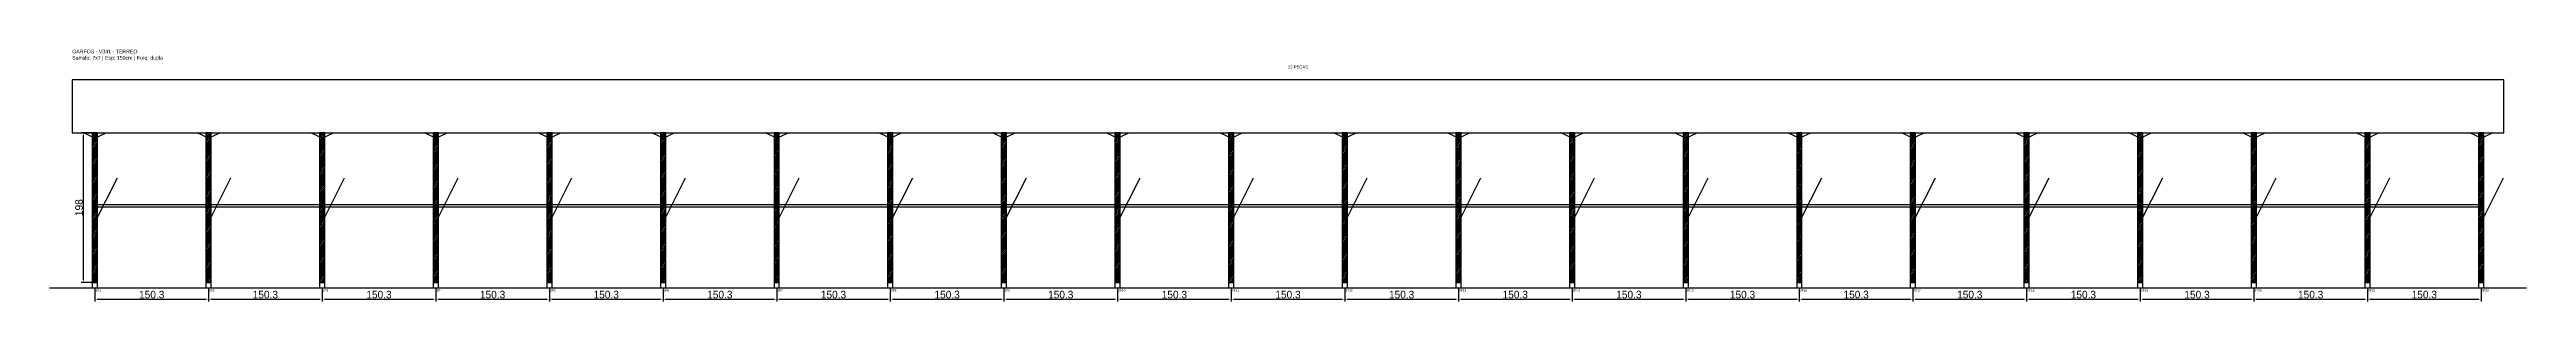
# Model space of a CAD drawing. Header units: metres. Extents: x -30 to 3247, y -25 to 308.
import ezdxf

# ---------------------------------------------------------------- set-up
doc = ezdxf.new("R2010")
doc.units = ezdxf.units.M
for name, color, linetype in [('BARRA_ANCORAGEM', 1, 'Continuous'), ('COTA', 241, 'Continuous'), ('GARFOS OK', 3, 'Continuous'), ('NOME DA VIGA', 6, 'Continuous'), ('SARR_7x7', 40, 'Continuous'), ('TIRAS REESCORAMENTO', 252, 'Continuous'), ('VIGAS', 3, 'Continuous')]:
    doc.layers.add(name, color=color, linetype=linetype)
doc.dimstyles.new('EZ DXF', dxfattribs={"dimtxt": 10, "dimasz": 3.5, "dimexe": 3, "dimexo": 1.5, "dimgap": 1, "dimtad": 1, "dimdec": 1, "dimdsep": 46, "dimcen": 2.5, "dimazin": 3, "dimtfac": 1, "dimtmove": 0, "dimatfit": 3})

msp = doc.modelspace()

# ---------------------------------------------------------------- hatches: boundary and pattern name
at = {"layer": 'COTA'}
h = msp.add_hatch(dxfattribs=at)
h.set_pattern_fill('ANSI31', scale=0.5)
h.paths.add_polyline_path([(26.5, 0), (33.5, 0), (33.5, 198), (26.5, 198)])
h = msp.add_hatch(dxfattribs=at)
h.set_pattern_fill('ANSI31', scale=0.5)
h.paths.add_polyline_path([(176.81, 0), (183.81, 0), (183.81, 198), (176.81, 198)])
h = msp.add_hatch(dxfattribs=at)
h.set_pattern_fill('ANSI31', scale=0.5)
h.paths.add_polyline_path([(327.12, 0), (334.12, 0), (334.12, 198), (327.12, 198)])
h = msp.add_hatch(dxfattribs=at)
h.set_pattern_fill('ANSI31', scale=0.5)
h.paths.add_polyline_path([(477.43, 0), (484.43, 0), (484.43, 198), (477.43, 198)])
h = msp.add_hatch(dxfattribs=at)
h.set_pattern_fill('ANSI31', scale=0.5)
h.paths.add_polyline_path([(627.74, 0), (634.74, 0), (634.74, 198), (627.74, 198)])
h = msp.add_hatch(dxfattribs=at)
h.set_pattern_fill('ANSI31', scale=0.5)
h.paths.add_polyline_path([(778.05, 0), (785.05, 0), (785.05, 198), (778.05, 198)])
h = msp.add_hatch(dxfattribs=at)
h.set_pattern_fill('ANSI31', scale=0.5)
h.paths.add_polyline_path([(928.36, 0), (935.36, 0), (935.36, 198), (928.36, 198)])
h = msp.add_hatch(dxfattribs=at)
h.set_pattern_fill('ANSI31', scale=0.5)
h.paths.add_polyline_path([(1078.67, 0), (1085.67, 0), (1085.67, 198), (1078.67, 198)])
h = msp.add_hatch(dxfattribs=at)
h.set_pattern_fill('ANSI31', scale=0.5)
h.paths.add_polyline_path([(1228.98, 0), (1235.98, 0), (1235.98, 198), (1228.98, 198)])
h = msp.add_hatch(dxfattribs=at)
h.set_pattern_fill('ANSI31', scale=0.5)
h.paths.add_polyline_path([(1379.29, 0), (1386.29, 0), (1386.29, 198), (1379.29, 198)])
h = msp.add_hatch(dxfattribs=at)
h.set_pattern_fill('ANSI31', scale=0.5)
h.paths.add_polyline_path([(1529.6, 0), (1536.6, 0), (1536.6, 198), (1529.6, 198)])
h = msp.add_hatch(dxfattribs=at)
h.set_pattern_fill('ANSI31', scale=0.5)
h.paths.add_polyline_path([(1679.91, 0), (1686.91, 0), (1686.91, 198), (1679.91, 198)])
h = msp.add_hatch(dxfattribs=at)
h.set_pattern_fill('ANSI31', scale=0.5)
h.paths.add_polyline_path([(1830.22, 0), (1837.22, 0), (1837.22, 198), (1830.22, 198)])
h = msp.add_hatch(dxfattribs=at)
h.set_pattern_fill('ANSI31', scale=0.5)
h.paths.add_polyline_path([(1980.53, 0), (1987.53, 0), (1987.53, 198), (1980.53, 198)])
h = msp.add_hatch(dxfattribs=at)
h.set_pattern_fill('ANSI31', scale=0.5)
h.paths.add_polyline_path([(2130.84, 0), (2137.84, 0), (2137.84, 198), (2130.84, 198)])
h = msp.add_hatch(dxfattribs=at)
h.set_pattern_fill('ANSI31', scale=0.5)
h.paths.add_polyline_path([(2281.15, 0), (2288.15, 0), (2288.15, 198), (2281.15, 198)])
h = msp.add_hatch(dxfattribs=at)
h.set_pattern_fill('ANSI31', scale=0.5)
h.paths.add_polyline_path([(2431.46, 0), (2438.46, 0), (2438.46, 198), (2431.46, 198)])
h = msp.add_hatch(dxfattribs=at)
h.set_pattern_fill('ANSI31', scale=0.5)
h.paths.add_polyline_path([(2581.77, 0), (2588.77, 0), (2588.77, 198), (2581.77, 198)])
h = msp.add_hatch(dxfattribs=at)
h.set_pattern_fill('ANSI31', scale=0.5)
h.paths.add_polyline_path([(2732.08, 0), (2739.08, 0), (2739.08, 198), (2732.08, 198)])
h = msp.add_hatch(dxfattribs=at)
h.set_pattern_fill('ANSI31', scale=0.5)
h.paths.add_polyline_path([(2882.39, 0), (2889.39, 0), (2889.39, 198), (2882.39, 198)])
h = msp.add_hatch(dxfattribs=at)
h.set_pattern_fill('ANSI31', scale=0.5)
h.paths.add_polyline_path([(3032.7, 0), (3039.7, 0), (3039.7, 198), (3032.7, 198)])
h = msp.add_hatch(dxfattribs=at)
h.set_pattern_fill('ANSI31', scale=0.5)
h.paths.add_polyline_path([(3183.01, 0), (3190.01, 0), (3190.01, 198), (3183.01, 198)])

# ---------------------------------------------------------------- linework, layer by layer
at = {"layer": 'BARRA_ANCORAGEM'}
for p, q in [((30, 79.2), (59.7, 138.6)), ((180.31, 79.2), (210.01, 138.6)), ((330.62, 79.2), (360.32, 138.6)), ((480.93, 79.2), (510.63, 138.6)), ((631.24, 79.2), (660.94, 138.6)), ((781.55, 79.2), (811.25, 138.6)), ((931.86, 79.2), (961.56, 138.6)), ((1082.17, 79.2), (1111.87, 138.6)), ((1232.48, 79.2), (1262.18, 138.6)), ((1382.79, 79.2), (1412.49, 138.6)), ((1533.1, 79.2), (1562.8, 138.6)), ((1683.41, 79.2), (1713.11, 138.6)), ((1833.72, 79.2), (1863.42, 138.6)), ((1984.03, 79.2), (2013.73, 138.6)), ((2134.34, 79.2), (2164.04, 138.6)), ((2284.65, 79.2), (2314.35, 138.6)), ((2434.96, 79.2), (2464.66, 138.6)), ((2585.27, 79.2), (2614.97, 138.6)), ((2735.58, 79.2), (2765.28, 138.6)), ((2885.89, 79.2), (2915.59, 138.6)), ((3036.2, 79.2), (3065.9, 138.6)), ((3186.51, 79.2), (3216.21, 138.6))]:
    msp.add_line(p, q, dxfattribs=at)
at = {"layer": 'GARFOS OK'}
for p, q in [((30, 191), (15, 198)), ((15, 198), (45, 198)), ((30, 191), (45, 198)), ((180.31, 191), (165.31, 198)), ((165.31, 198), (195.31, 198)), ((180.31, 191), (195.31, 198)), ((330.62, 191), (315.62, 198)), ((315.62, 198), (345.62, 198)), ((330.62, 191), (345.62, 198)), ((480.93, 191), (465.93, 198)), ((465.93, 198), (495.93, 198)), ((480.93, 191), (495.93, 198)), ((631.24, 191), (616.24, 198)), ((616.24, 198), (646.24, 198)), ((631.24, 191), (646.24, 198)), ((781.55, 191), (766.55, 198)), ((766.55, 198), (796.55, 198)), ((781.55, 191), (796.55, 198)), ((931.86, 191), (916.86, 198)), ((916.86, 198), (946.86, 198)), ((931.86, 191), (946.86, 198)), ((1082.17, 191), (1067.17, 198)), ((1067.17, 198), (1097.17, 198)), ((1082.17, 191), (1097.17, 198)), ((1232.48, 191), (1217.48, 198)), ((1217.48, 198), (1247.48, 198)), ((1232.48, 191), (1247.48, 198)), ((1382.79, 191), (1367.79, 198)), ((1367.79, 198), (1397.79, 198)), ((1382.79, 191), (1397.79, 198)), ((1533.1, 191), (1518.1, 198)), ((1518.1, 198), (1548.1, 198)), ((1533.1, 191), (1548.1, 198)), ((1683.41, 191), (1668.41, 198)), ((1668.41, 198), (1698.41, 198)), ((1683.41, 191), (1698.41, 198)), ((1833.72, 191), (1818.72, 198)), ((1818.72, 198), (1848.72, 198)), ((1833.72, 191), (1848.72, 198)), ((1984.03, 191), (1969.03, 198)), ((1969.03, 198), (1999.03, 198)), ((1984.03, 191), (1999.03, 198)), ((2134.34, 191), (2119.34, 198)), ((2119.34, 198), (2149.34, 198)), ((2134.34, 191), (2149.34, 198)), ((2284.65, 191), (2269.65, 198)), ((2269.65, 198), (2299.65, 198)), ((2284.65, 191), (2299.65, 198)), ((2434.96, 191), (2419.96, 198)), ((2419.96, 198), (2449.96, 198)), ((2434.96, 191), (2449.96, 198)), ((2585.27, 191), (2570.27, 198)), ((2570.27, 198), (2600.27, 198)), ((2585.27, 191), (2600.27, 198)), ((2735.58, 191), (2720.58, 198)), ((2720.58, 198), (2750.58, 198)), ((2735.58, 191), (2750.58, 198)), ((2885.89, 191), (2870.89, 198)), ((2870.89, 198), (2900.89, 198)), ((2885.89, 191), (2900.89, 198)), ((3036.2, 191), (3021.2, 198)), ((3021.2, 198), (3051.2, 198)), ((3036.2, 191), (3051.2, 198)), ((3186.51, 191), (3171.51, 198)), ((3171.51, 198), (3201.51, 198)), ((3186.51, 191), (3201.51, 198))]:
    msp.add_line(p, q, dxfattribs=at)
at = {"layer": 'GARFOS OK', "linetype": 'CONTINUOUS'}
msp.add_line((-30, -7), (3246.51, -7), dxfattribs=at)
at = {"layer": 'GARFOS OK'}
for points in [[(26.5, 0), (33.5, 0), (33.5, 198), (26.5, 198), (26.5, 0)], [(176.81, 0), (183.81, 0), (183.81, 198), (176.81, 198), (176.81, 0)], [(327.12, 0), (334.12, 0), (334.12, 198), (327.12, 198), (327.12, 0)], [(477.43, 0), (484.43, 0), (484.43, 198), (477.43, 198), (477.43, 0)], [(627.74, 0), (634.74, 0), (634.74, 198), (627.74, 198), (627.74, 0)], [(778.05, 0), (785.05, 0), (785.05, 198), (778.05, 198), (778.05, 0)], [(928.36, 0), (935.36, 0), (935.36, 198), (928.36, 198), (928.36, 0)], [(1078.67, 0), (1085.67, 0), (1085.67, 198), (1078.67, 198), (1078.67, 0)], [(1228.98, 0), (1235.98, 0), (1235.98, 198), (1228.98, 198), (1228.98, 0)], [(1379.29, 0), (1386.29, 0), (1386.29, 198), (1379.29, 198), (1379.29, 0)], [(1529.6, 0), (1536.6, 0), (1536.6, 198), (1529.6, 198), (1529.6, 0)], [(1679.91, 0), (1686.91, 0), (1686.91, 198), (1679.91, 198), (1679.91, 0)], [(1830.22, 0), (1837.22, 0), (1837.22, 198), (1830.22, 198), (1830.22, 0)], [(1980.53, 0), (1987.53, 0), (1987.53, 198), (1980.53, 198), (1980.53, 0)], [(2130.84, 0), (2137.84, 0), (2137.84, 198), (2130.84, 198), (2130.84, 0)], [(2281.15, 0), (2288.15, 0), (2288.15, 198), (2281.15, 198), (2281.15, 0)], [(2431.46, 0), (2438.46, 0), (2438.46, 198), (2431.46, 198), (2431.46, 0)], [(2581.77, 0), (2588.77, 0), (2588.77, 198), (2581.77, 198), (2581.77, 0)], [(2732.08, 0), (2739.08, 0), (2739.08, 198), (2732.08, 198), (2732.08, 0)], [(2882.39, 0), (2889.39, 0), (2889.39, 198), (2882.39, 198), (2882.39, 0)], [(3032.7, 0), (3039.7, 0), (3039.7, 198), (3032.7, 198), (3032.7, 0)], [(3183.01, 0), (3190.01, 0), (3190.01, 198), (3183.01, 198), (3183.01, 0)]]:
    msp.add_lwpolyline(points, dxfattribs=at)
at = {"layer": 'SARR_7x7'}
for points in [[(26.5, -7), (33.5, -7), (33.5, 0), (26.5, 0), (26.5, -7)], [(176.81, -7), (183.81, -7), (183.81, 0), (176.81, 0), (176.81, -7)], [(327.12, -7), (334.12, -7), (334.12, 0), (327.12, 0), (327.12, -7)], [(477.43, -7), (484.43, -7), (484.43, 0), (477.43, 0), (477.43, -7)], [(627.74, -7), (634.74, -7), (634.74, 0), (627.74, 0), (627.74, -7)], [(778.05, -7), (785.05, -7), (785.05, 0), (778.05, 0), (778.05, -7)], [(928.36, -7), (935.36, -7), (935.36, 0), (928.36, 0), (928.36, -7)], [(1078.67, -7), (1085.67, -7), (1085.67, 0), (1078.67, 0), (1078.67, -7)], [(1228.98, -7), (1235.98, -7), (1235.98, 0), (1228.98, 0), (1228.98, -7)], [(1379.29, -7), (1386.29, -7), (1386.29, 0), (1379.29, 0), (1379.29, -7)], [(1529.6, -7), (1536.6, -7), (1536.6, 0), (1529.6, 0), (1529.6, -7)], [(1679.91, -7), (1686.91, -7), (1686.91, 0), (1679.91, 0), (1679.91, -7)], [(1830.22, -7), (1837.22, -7), (1837.22, 0), (1830.22, 0), (1830.22, -7)], [(1980.53, -7), (1987.53, -7), (1987.53, 0), (1980.53, 0), (1980.53, -7)], [(2130.84, -7), (2137.84, -7), (2137.84, 0), (2130.84, 0), (2130.84, -7)], [(2281.15, -7), (2288.15, -7), (2288.15, 0), (2281.15, 0), (2281.15, -7)], [(2431.46, -7), (2438.46, -7), (2438.46, 0), (2431.46, 0), (2431.46, -7)], [(2581.77, -7), (2588.77, -7), (2588.77, 0), (2581.77, 0), (2581.77, -7)], [(2732.08, -7), (2739.08, -7), (2739.08, 0), (2732.08, 0), (2732.08, -7)], [(2882.39, -7), (2889.39, -7), (2889.39, 0), (2882.39, 0), (2882.39, -7)], [(3032.7, -7), (3039.7, -7), (3039.7, 0), (3032.7, 0), (3032.7, -7)], [(3183.01, -7), (3190.01, -7), (3190.01, 0), (3183.01, 0), (3183.01, -7)]]:
    msp.add_lwpolyline(points, dxfattribs=at)
at = {"layer": 'TIRAS REESCORAMENTO'}
for points in [[(30, 100), (180.31, 100), (180.31, 102.5), (30, 102.5), (30, 100)], [(180.31, 100), (330.62, 100), (330.62, 102.5), (180.31, 102.5), (180.31, 100)], [(330.62, 100), (480.93, 100), (480.93, 102.5), (330.62, 102.5), (330.62, 100)], [(480.93, 100), (631.24, 100), (631.24, 102.5), (480.93, 102.5), (480.93, 100)], [(631.24, 100), (781.55, 100), (781.55, 102.5), (631.24, 102.5), (631.24, 100)], [(781.55, 100), (931.86, 100), (931.86, 102.5), (781.55, 102.5), (781.55, 100)], [(931.86, 100), (1082.17, 100), (1082.17, 102.5), (931.86, 102.5), (931.86, 100)], [(1082.17, 100), (1232.48, 100), (1232.48, 102.5), (1082.17, 102.5), (1082.17, 100)], [(1232.48, 100), (1382.79, 100), (1382.79, 102.5), (1232.48, 102.5), (1232.48, 100)], [(1382.79, 100), (1533.1, 100), (1533.1, 102.5), (1382.79, 102.5), (1382.79, 100)], [(1533.1, 100), (1683.41, 100), (1683.41, 102.5), (1533.1, 102.5), (1533.1, 100)], [(1683.41, 100), (1833.72, 100), (1833.72, 102.5), (1683.41, 102.5), (1683.41, 100)], [(1833.72, 100), (1984.03, 100), (1984.03, 102.5), (1833.72, 102.5), (1833.72, 100)], [(1984.03, 100), (2134.34, 100), (2134.34, 102.5), (1984.03, 102.5), (1984.03, 100)], [(2134.34, 100), (2284.65, 100), (2284.65, 102.5), (2134.34, 102.5), (2134.34, 100)], [(2284.65, 100), (2434.96, 100), (2434.96, 102.5), (2284.65, 102.5), (2284.65, 100)], [(2434.96, 100), (2585.27, 100), (2585.27, 102.5), (2434.96, 102.5), (2434.96, 100)], [(2585.27, 100), (2735.58, 100), (2735.58, 102.5), (2585.27, 102.5), (2585.27, 100)], [(2735.58, 100), (2885.89, 100), (2885.89, 102.5), (2735.58, 102.5), (2735.58, 100)], [(2885.89, 100), (3036.2, 100), (3036.2, 102.5), (2885.89, 102.5), (2885.89, 100)], [(3036.2, 100), (3186.51, 100), (3186.51, 102.5), (3036.2, 102.5), (3036.2, 100)]]:
    msp.add_lwpolyline(points, dxfattribs=at)
at = {"layer": 'VIGAS'}
msp.add_lwpolyline([(0, 198), (3216.51, 198), (3216.51, 268), (0, 268), (0, 198)], dxfattribs=at)

# ---------------------------------------------------------------- texts
at = {"layer": 'NOME DA VIGA'}
for s, height, p in [('22 PECAS', 4, (1608.26, 283)), ('GF1', 3, (30, -12)), ('GF2', 3, (180.31, -12)), ('GF3', 3, (330.62, -12)), ('GF4', 3, (480.93, -12)), ('GF5', 3, (631.24, -12)), ('GF6', 3, (781.55, -12)), ('GF7', 3, (931.86, -12)), ('GF8', 3, (1082.17, -12)), ('GF9', 3, (1232.48, -12)), ('GF10', 3, (1382.79, -12)), ('GF11', 3, (1533.1, -12)), ('GF12', 3, (1683.41, -12)), ('GF13', 3, (1833.72, -12)), ('GF14', 3, (1984.03, -12)), ('GF15', 3, (2134.34, -12)), ('GF16', 3, (2284.65, -12)), ('GF17', 3, (2434.96, -12)), ('GF18', 3, (2585.27, -12)), ('GF19', 3, (2735.58, -12)), ('GF20', 3, (2885.89, -12)), ('GF21', 3, (3036.2, -12)), ('GF22', 3, (3186.51, -12))]:
    msp.add_text(s, height=height, dxfattribs=at).set_placement(p)
at = {"layer": 'NOME DA VIGA', "insert": (0, 293), "char_height": 5, "attachment_point": 7}
msp.add_mtext('GARFOS - V341 - TERREO\\PSarrafo: 7x7 | Esp: 150cm | Forq: dupla', dxfattribs=at)

# ---------------------------------------------------------------- dimensions: what is measured, and where the dimension line sits
at = {"layer": 'COTA'}
msp.add_linear_dim(base=(15, 0), p1=(30, 0), p2=(30, 198), angle=90, dimstyle='EZ DXF', dxfattribs=at).render()
for base, p1, p2 in [((30, -22), (30, -7), (180.31, -7)), ((180.31, -22), (180.31, -7), (330.62, -7)), ((330.62, -22), (330.62, -7), (480.93, -7)), ((480.93, -22), (480.93, -7), (631.24, -7)), ((631.24, -22), (631.24, -7), (781.55, -7)), ((781.55, -22), (781.55, -7), (931.86, -7)), ((931.86, -22), (931.86, -7), (1082.17, -7)), ((1082.17, -22), (1082.17, -7), (1232.48, -7)), ((1232.48, -22), (1232.48, -7), (1382.79, -7)), ((1382.79, -22), (1382.79, -7), (1533.1, -7)), ((1533.1, -22), (1533.1, -7), (1683.41, -7)), ((1683.41, -22), (1683.41, -7), (1833.72, -7)), ((1833.72, -22), (1833.72, -7), (1984.03, -7)), ((1984.03, -22), (1984.03, -7), (2134.34, -7)), ((2134.34, -22), (2134.34, -7), (2284.65, -7)), ((2284.65, -22), (2284.65, -7), (2434.96, -7)), ((2434.96, -22), (2434.96, -7), (2585.27, -7)), ((2585.27, -22), (2585.27, -7), (2735.58, -7)), ((2735.58, -22), (2735.58, -7), (2885.89, -7)), ((2885.89, -22), (2885.89, -7), (3036.2, -7)), ((3036.2, -22), (3036.2, -7), (3186.51, -7))]:
    msp.add_linear_dim(base=base, p1=p1, p2=p2, dimstyle='EZ DXF', dxfattribs=at).render()

doc.saveas('drawing.dxf')
